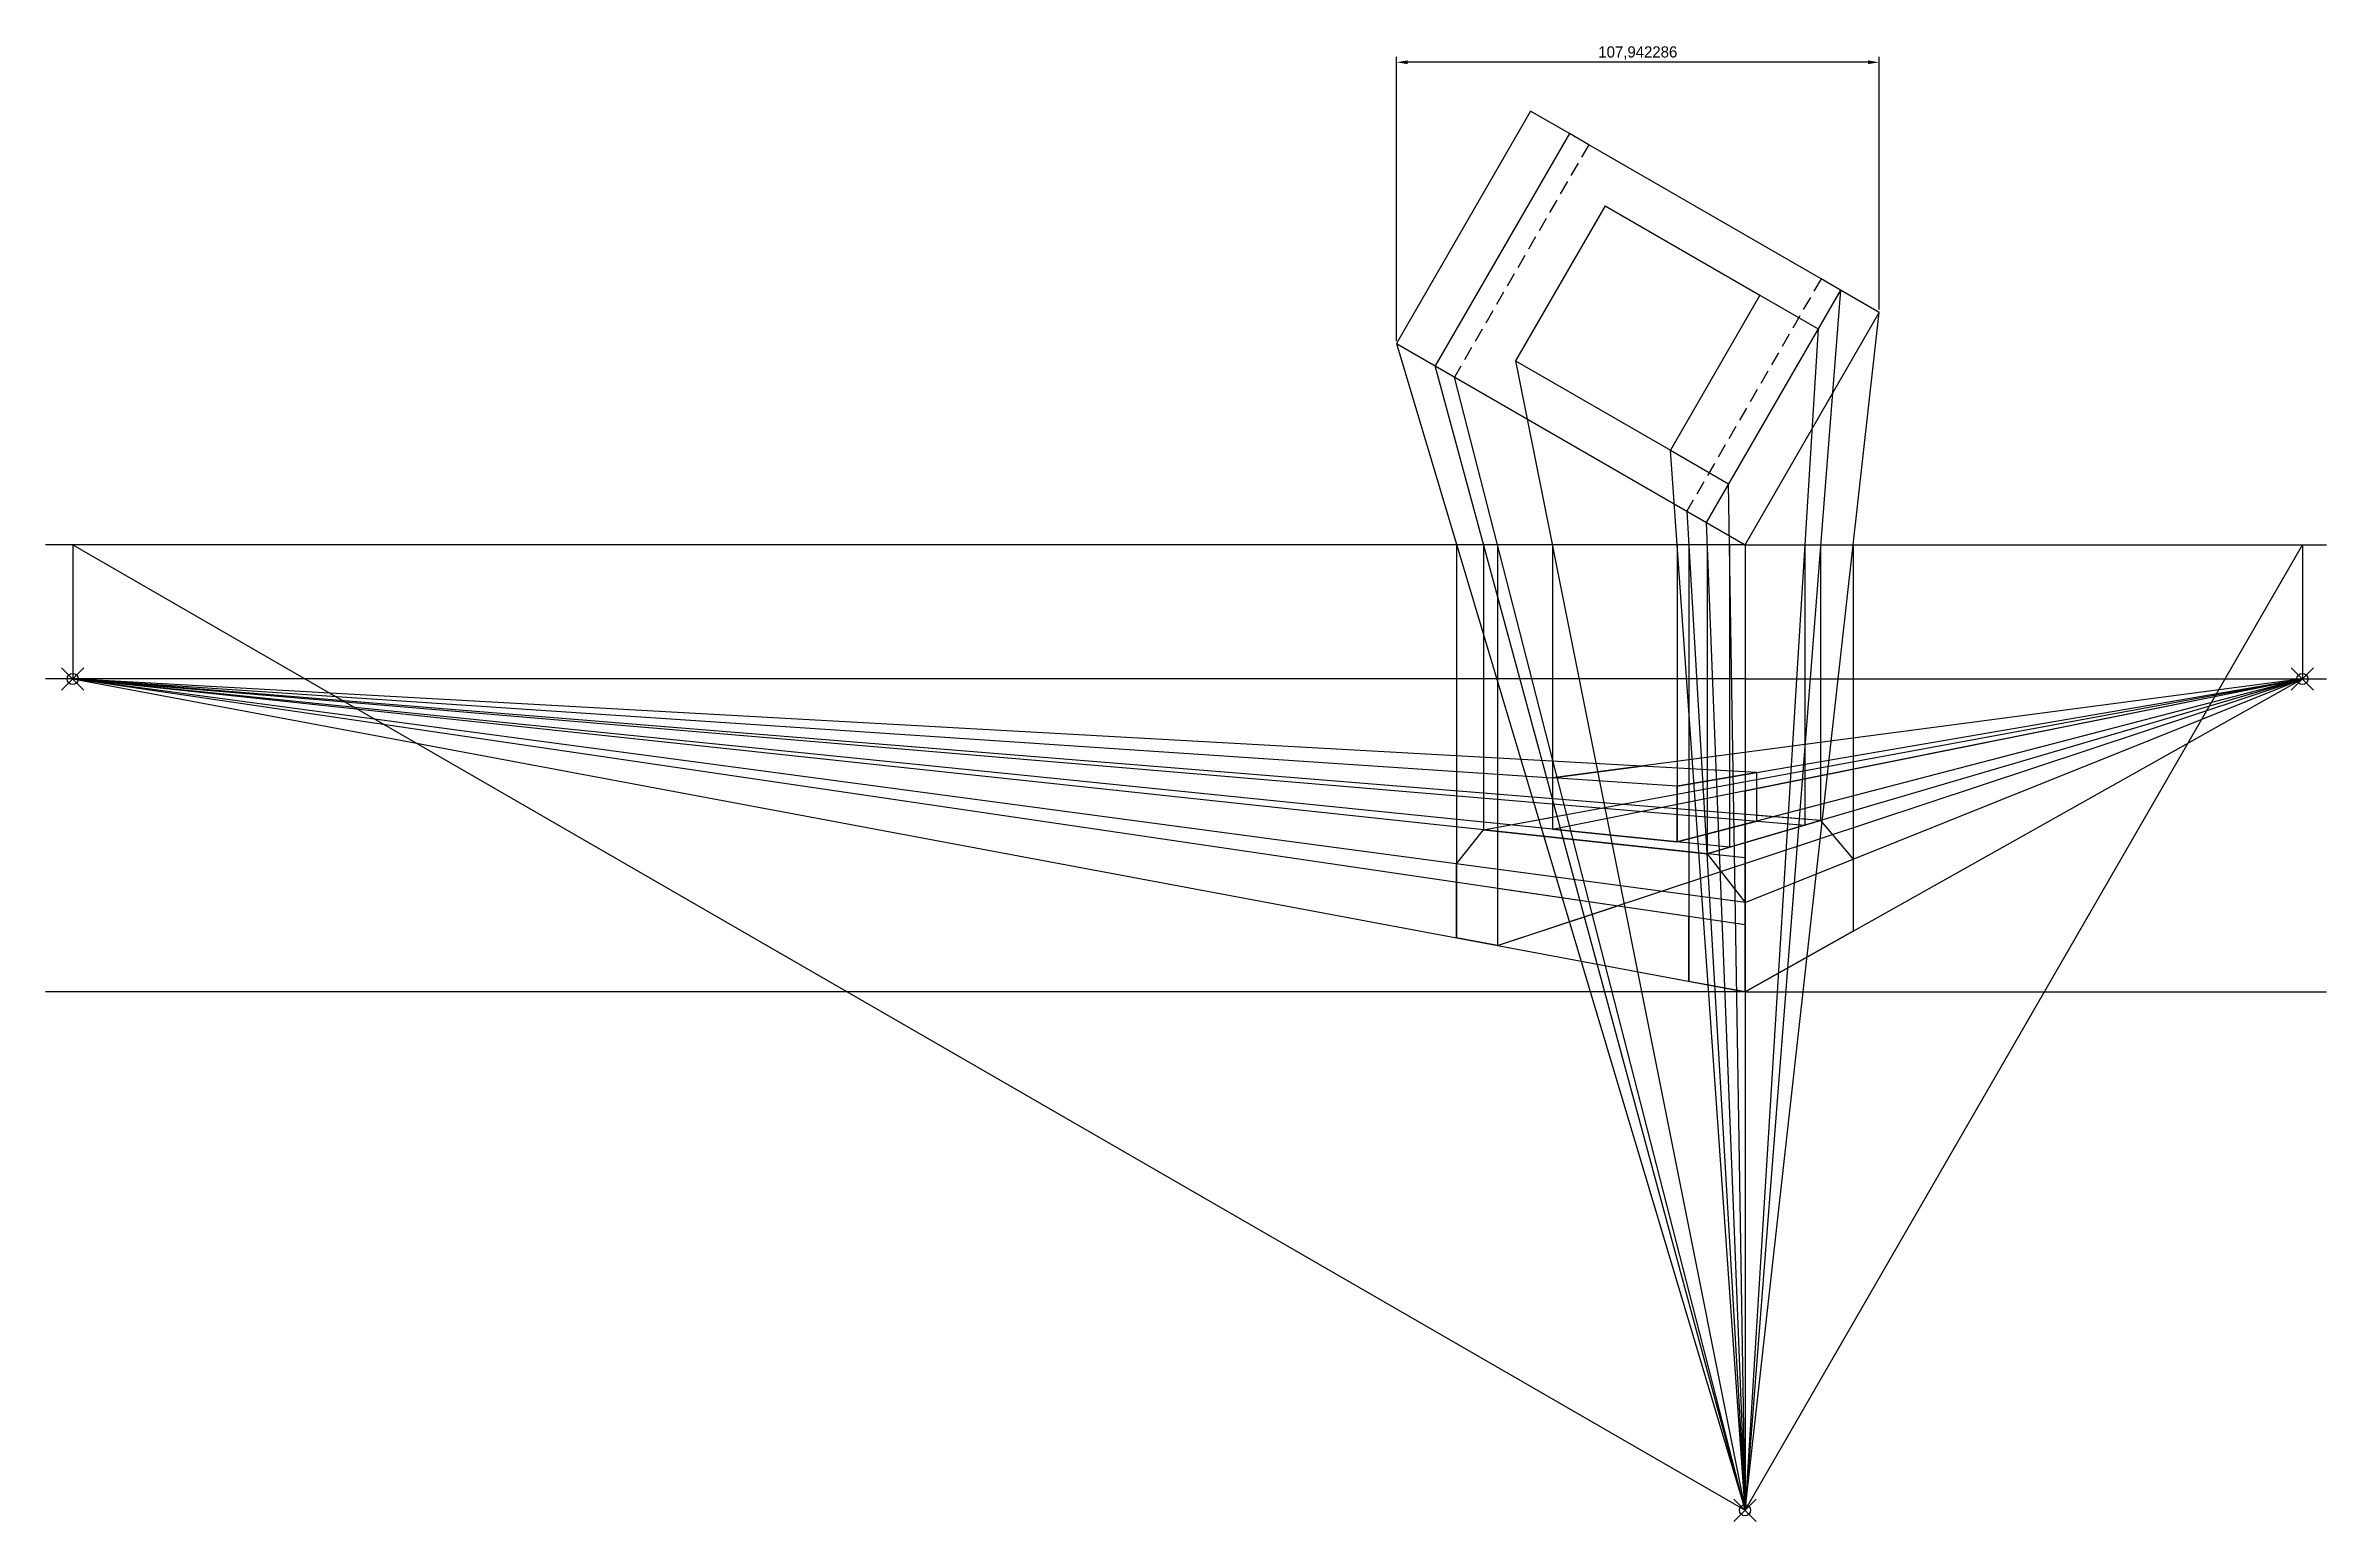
# Model space of a CAD drawing. Header units: millimetres. Extents: x 887 to 4237, y -436 to 829.
# Drawn here: x 2819 to 3329, y 475 to 805 of the extents above; entities that cross this region are included whole.
import ezdxf

# ---------------------------------------------------------------- set-up
doc = ezdxf.new("R2010")
doc.units = ezdxf.units.MM
doc.header["$PDMODE"] = 35
doc.header["$PDSIZE"] = 2.5
doc.linetypes.add('HIDDEN2', pattern=[4.7625, 3.175, -1.5875])
doc.layers.get('0').update_dxf_attribs({"color": 20})
doc.layers.add('construction', color=8, linetype='Continuous')
doc.layers.add('hidden', color=82, linetype='HIDDEN2')
doc.layers.add('object', color=250, linetype='Continuous', lineweight=30)
doc.dimstyles.new('ISO-25', dxfattribs={"dimtxt": 2.5, "dimasz": 2.5, "dimexe": 1.25, "dimexo": 0.625, "dimtad": 1, "dimtxsty": 'Standard', "dimcen": 2.5, "dimadec": 0, "dimazin": 0, "dimtfac": 1, "dimtmove": 0, "dimatfit": 3, "dimfxl": 1, "dimarcsym": 0})

msp = doc.modelspace()

# ---------------------------------------------------------------- blocks, each defined once
blk = doc.blocks.new('*D3')
at = {"layer": 'Defpoints', "color": 0, "transparency": 16777216}
for p in [(3120.78, 800.95), (3228.72, 745), (3120.78, 738.04)]:
    blk.add_point(p, dxfattribs=at)
at = {"layer": 'object', "color": 0, "lineweight": -2, "transparency": 16777216}
for p, q in [((3120.78, 738.67), (3120.78, 802.2)), ((3226.22, 800.95), (3123.28, 800.95)), ((3228.72, 745.63), (3228.72, 802.2))]:
    blk.add_line(p, q, dxfattribs=at)
at = {"layer": 'object', "color": 0, "transparency": 16777216}
for points in [[(3123.28, 801.37), (3123.28, 800.53), (3120.78, 800.95)], [(3226.22, 801.37), (3226.22, 800.53), (3228.72, 800.95)]]:
    blk.add_solid(points, dxfattribs=at)
at = {"layer": 'object', "color": 0, "transparency": 16777216, "insert": (3174.75, 803.03), "char_height": 2.5, "attachment_point": 5}
blk.add_mtext('107,942286', dxfattribs=at)

# ---------------------------------------------------------------- dimensions: what is measured, and where the dimension line sits
at = {"layer": 'object'}
dim = msp.add_linear_dim(base=(3120.7777677, 800.9487928), p1=(3228.720054, 745.003966), p2=(3120.7777677, 738.0424418), dimstyle='ISO-25', override={"dimdec": 6}, dxfattribs=at)
dim.commit()
dim.dimension.update_dxf_attribs({"geometry": '*D3', "text_midpoint": (3174.7489109, 803.0321261)})

# ---------------------------------------------------------------- linework, layer by layer
for p, q in [((3198.720054, 693.0424418), (2818.720054, 693.0424418)), ((2824.7970068, 693.0424418), (3198.720054, 477.1578698)), ((2824.7970068, 693.0424418), (2824.7970068, 663.0424418)), ((3198.720054, 693.0424418), (3328.720054, 693.0424418)), ((3198.720054, 693.0424418), (3198.720054, 477.1578698)), ((3198.720054, 477.1578698), (3323.3610698, 693.0424418)), ((3323.3610698, 693.0424418), (3323.3610698, 663.0424418)), ((3198.720054, 663.0424418), (2818.720054, 663.0424418)), ((3198.720054, 663.0424418), (3328.720054, 663.0424418)), ((3198.720054, 593.0424418), (2818.720054, 593.0424418)), ((3198.720054, 593.0424418), (3328.720054, 593.0424418))]:
    msp.add_line(p, q)
for p in [(2824.7970068, 663.0424418), (3323.3610698, 663.0424418), (3198.720054, 477.1578698)]:
    msp.add_point(p)
at = {"layer": 'construction'}
for p, q in [((3220.0598, 750.003966), (3198.720054, 477.1578698)), ((3198.720054, 477.1578698), (3228.720054, 745.003966)), ((3202.069419, 748.843712), (3215.0598, 741.343712)), ((3215.0598, 741.343712), (3198.720054, 477.1578698)), ((3120.7777677, 738.0424418), (3198.720054, 477.1578698)), ((3198.720054, 477.1578698), (3129.4380217, 733.0424418)), ((3198.720054, 477.1578698), (3133.7681488, 730.5424418)), ((3147.4284028, 734.2026959), (3198.720054, 477.1578698)), ((3198.720054, 477.1578698), (3182.069419, 714.2026959)), ((3182.069419, 714.2026959), (3195.0598, 706.7026959)), ((3198.720054, 477.1578698), (3195.0598, 706.7026959)), ((3185.729673, 700.5424418), (3198.720054, 477.1578698)), ((3190.0598, 698.0424418), (3198.720054, 477.1578698)), ((3134.2220387, 693.0424418), (3134.2220387, 605.1167472)), ((3140.2682225, 693.0424418), (3140.2682225, 629.2952612)), ((3143.3807958, 693.0424418), (3143.3807958, 603.4021886)), ((3155.6416683, 693.0424418), (3155.6416683, 629.4475898)), ((3183.5557693, 693.0424418), (3183.5557693, 626.6131174)), ((3186.1658171, 693.0424418), (3186.1658171, 595.3926489)), ((3190.2558357, 693.0424418), (3190.2558357, 623.9478921)), ((3195.2776224, 693.0424418), (3195.2776224, 625.422849)), ((3212.0723936, 693.0424418), (3212.0723936, 630.355668)), ((3215.6047447, 693.0424418), (3215.6047447, 631.3931604)), ((3222.9001233, 693.0424418), (3222.9001233, 606.6222802)), ((2824.7970068, 663.0424418), (3198.720054, 593.0424418)), ((3198.720054, 613.0424418), (2824.7970068, 663.0424418)), ((3198.720054, 623.0424418), (2824.7970068, 663.0424418)), ((3198.720054, 608.0424418), (2824.7970068, 663.0424418)), ((3215.6047447, 631.3931604), (2824.7970068, 663.0424418)), ((3195.2776224, 625.422849), (2824.7970068, 663.0424418)), ((2824.7970068, 663.0424418), (3212.0723936, 630.355668)), ((3175.5602576, 643.5495882), (2824.7970068, 663.0424418)), ((2824.7970068, 663.0424418), (3155.6416683, 640.9226057)), ((3140.2682225, 629.2952612), (3323.3610698, 663.0424418)), ((3143.3807958, 603.4021886), (3323.3610698, 663.0424418)), ((3323.3610698, 663.0424418), (3155.6416683, 640.9226057)), ((3155.6416683, 629.4475898), (3323.3610698, 663.0424418)), ((3183.5557693, 639.0563058), (3323.3610698, 663.0424418)), ((3323.3610698, 663.0424418), (3183.5557693, 626.6131174)), ((3323.3610698, 663.0424418), (3190.2558357, 623.9478921)), ((3198.720054, 593.0424418), (3323.3610698, 663.0424418)), ((3198.720054, 613.0424418), (3323.3610698, 663.0424418)), ((3198.720054, 638.0424418), (3323.3610698, 663.0424418)), ((3198.720054, 623.0424418), (3198.720054, 638.0424418)), ((3198.720054, 613.0424418), (3198.720054, 623.0424418)), ((3198.720054, 593.0424418), (3198.720054, 613.0424418)), ((3198.720054, 593.0424418), (3198.720054, 608.0424418))]:
    msp.add_line(p, q, dxfattribs=at)
at = {"layer": 'hidden'}
for p, q in [((3163.7681488, 782.503966), (3133.7681488, 730.5424418)), ((3215.729673, 752.503966), (3185.729673, 700.5424418))]:
    msp.add_line(p, q, dxfattribs=at)
at = {"layer": 'object'}
for p, q in [((3150.7777677, 790.003966), (3120.7777677, 738.0424418)), ((3159.4380217, 785.003966), (3150.7777677, 790.003966)), ((3159.4380217, 785.003966), (3129.4380217, 733.0424418)), ((3163.7681488, 782.503966), (3159.4380217, 785.003966)), ((3215.729673, 752.503966), (3163.7681488, 782.503966)), ((3167.4284028, 768.843712), (3147.4284028, 734.2026959)), ((3167.4284028, 768.843712), (3202.069419, 748.843712)), ((3220.0598, 750.003966), (3190.0598, 698.0424418)), ((3220.0598, 750.003966), (3215.729673, 752.503966)), ((3228.720054, 745.003966), (3220.0598, 750.003966)), ((3202.069419, 748.843712), (3182.069419, 714.2026959)), ((3198.720054, 693.0424418), (3228.720054, 745.003966)), ((3120.7777677, 738.0424418), (3198.720054, 693.0424418)), ((3147.4284028, 734.2026959), (3182.069419, 714.2026959)), ((3155.6416683, 640.9226057), (3175.5602576, 643.5495882)), ((3201.3814964, 642.1146327), (3175.5602576, 643.5495882)), ((3183.5557693, 639.0563058), (3155.6416683, 640.9226057)), ((3155.6416683, 640.9226057), (3155.6416683, 629.4475898)), ((3201.3814964, 642.1146327), (3183.5557693, 639.0563058)), ((3183.5557693, 626.6131174), (3183.5557693, 639.0563058)), ((3201.3814964, 631.2579999), (3201.3814964, 642.1146327)), ((3201.3814964, 631.2579999), (3201.3814964, 642.1146327)), ((3215.6047447, 631.3931604), (3201.3814964, 632.5450199)), ((3134.2220387, 621.6669457), (3140.2682225, 629.2952612)), ((3140.2682225, 629.2952612), (3155.6416683, 632.1288533)), ((3140.2682225, 629.2952612), (3190.2558357, 623.9478921)), ((3155.6416683, 629.4475898), (3183.5557693, 626.6131174)), ((3183.5557693, 626.6131174), (3201.3814964, 631.2579999)), ((3190.1833902, 623.9556419), (3215.6047447, 631.3931604)), ((3215.6047447, 631.3931604), (3222.9001233, 622.7423264)), ((3190.2558357, 623.9478921), (3198.720054, 613.0424418)), ((3198.720054, 613.0424418), (3222.9001233, 622.7423264)), ((3222.9001233, 622.7423264), (3222.9001233, 606.6222802)), ((3134.2220387, 605.1167472), (3134.2220387, 621.6669457)), ((3186.1658171, 609.8890331), (3143.3807958, 616.1822428)), ((3143.3807958, 616.1822428), (3143.3807958, 603.4021886)), ((3143.3807958, 603.4021886), (3170.091598, 612.2533753)), ((3198.720054, 593.0424418), (3198.720054, 613.0424418)), ((3186.1658171, 595.3926489), (3186.1658171, 609.8890331)), ((3143.3807958, 603.4021886), (3134.2220387, 605.1167472)), ((3222.9001233, 606.6222802), (3198.720054, 593.0424418)), ((3198.720054, 593.0424418), (3186.1658171, 595.3926489))]:
    msp.add_line(p, q, dxfattribs=at)

msp.set_redraw_order([(e.dxf.handle, doc.entitydb.next_handle()) for e in msp.query("TEXT MTEXT ATTDEF DIMENSION ARC_DIMENSION")])  # texts and dimensions are drawn at this point

doc.saveas('drawing.dxf')
